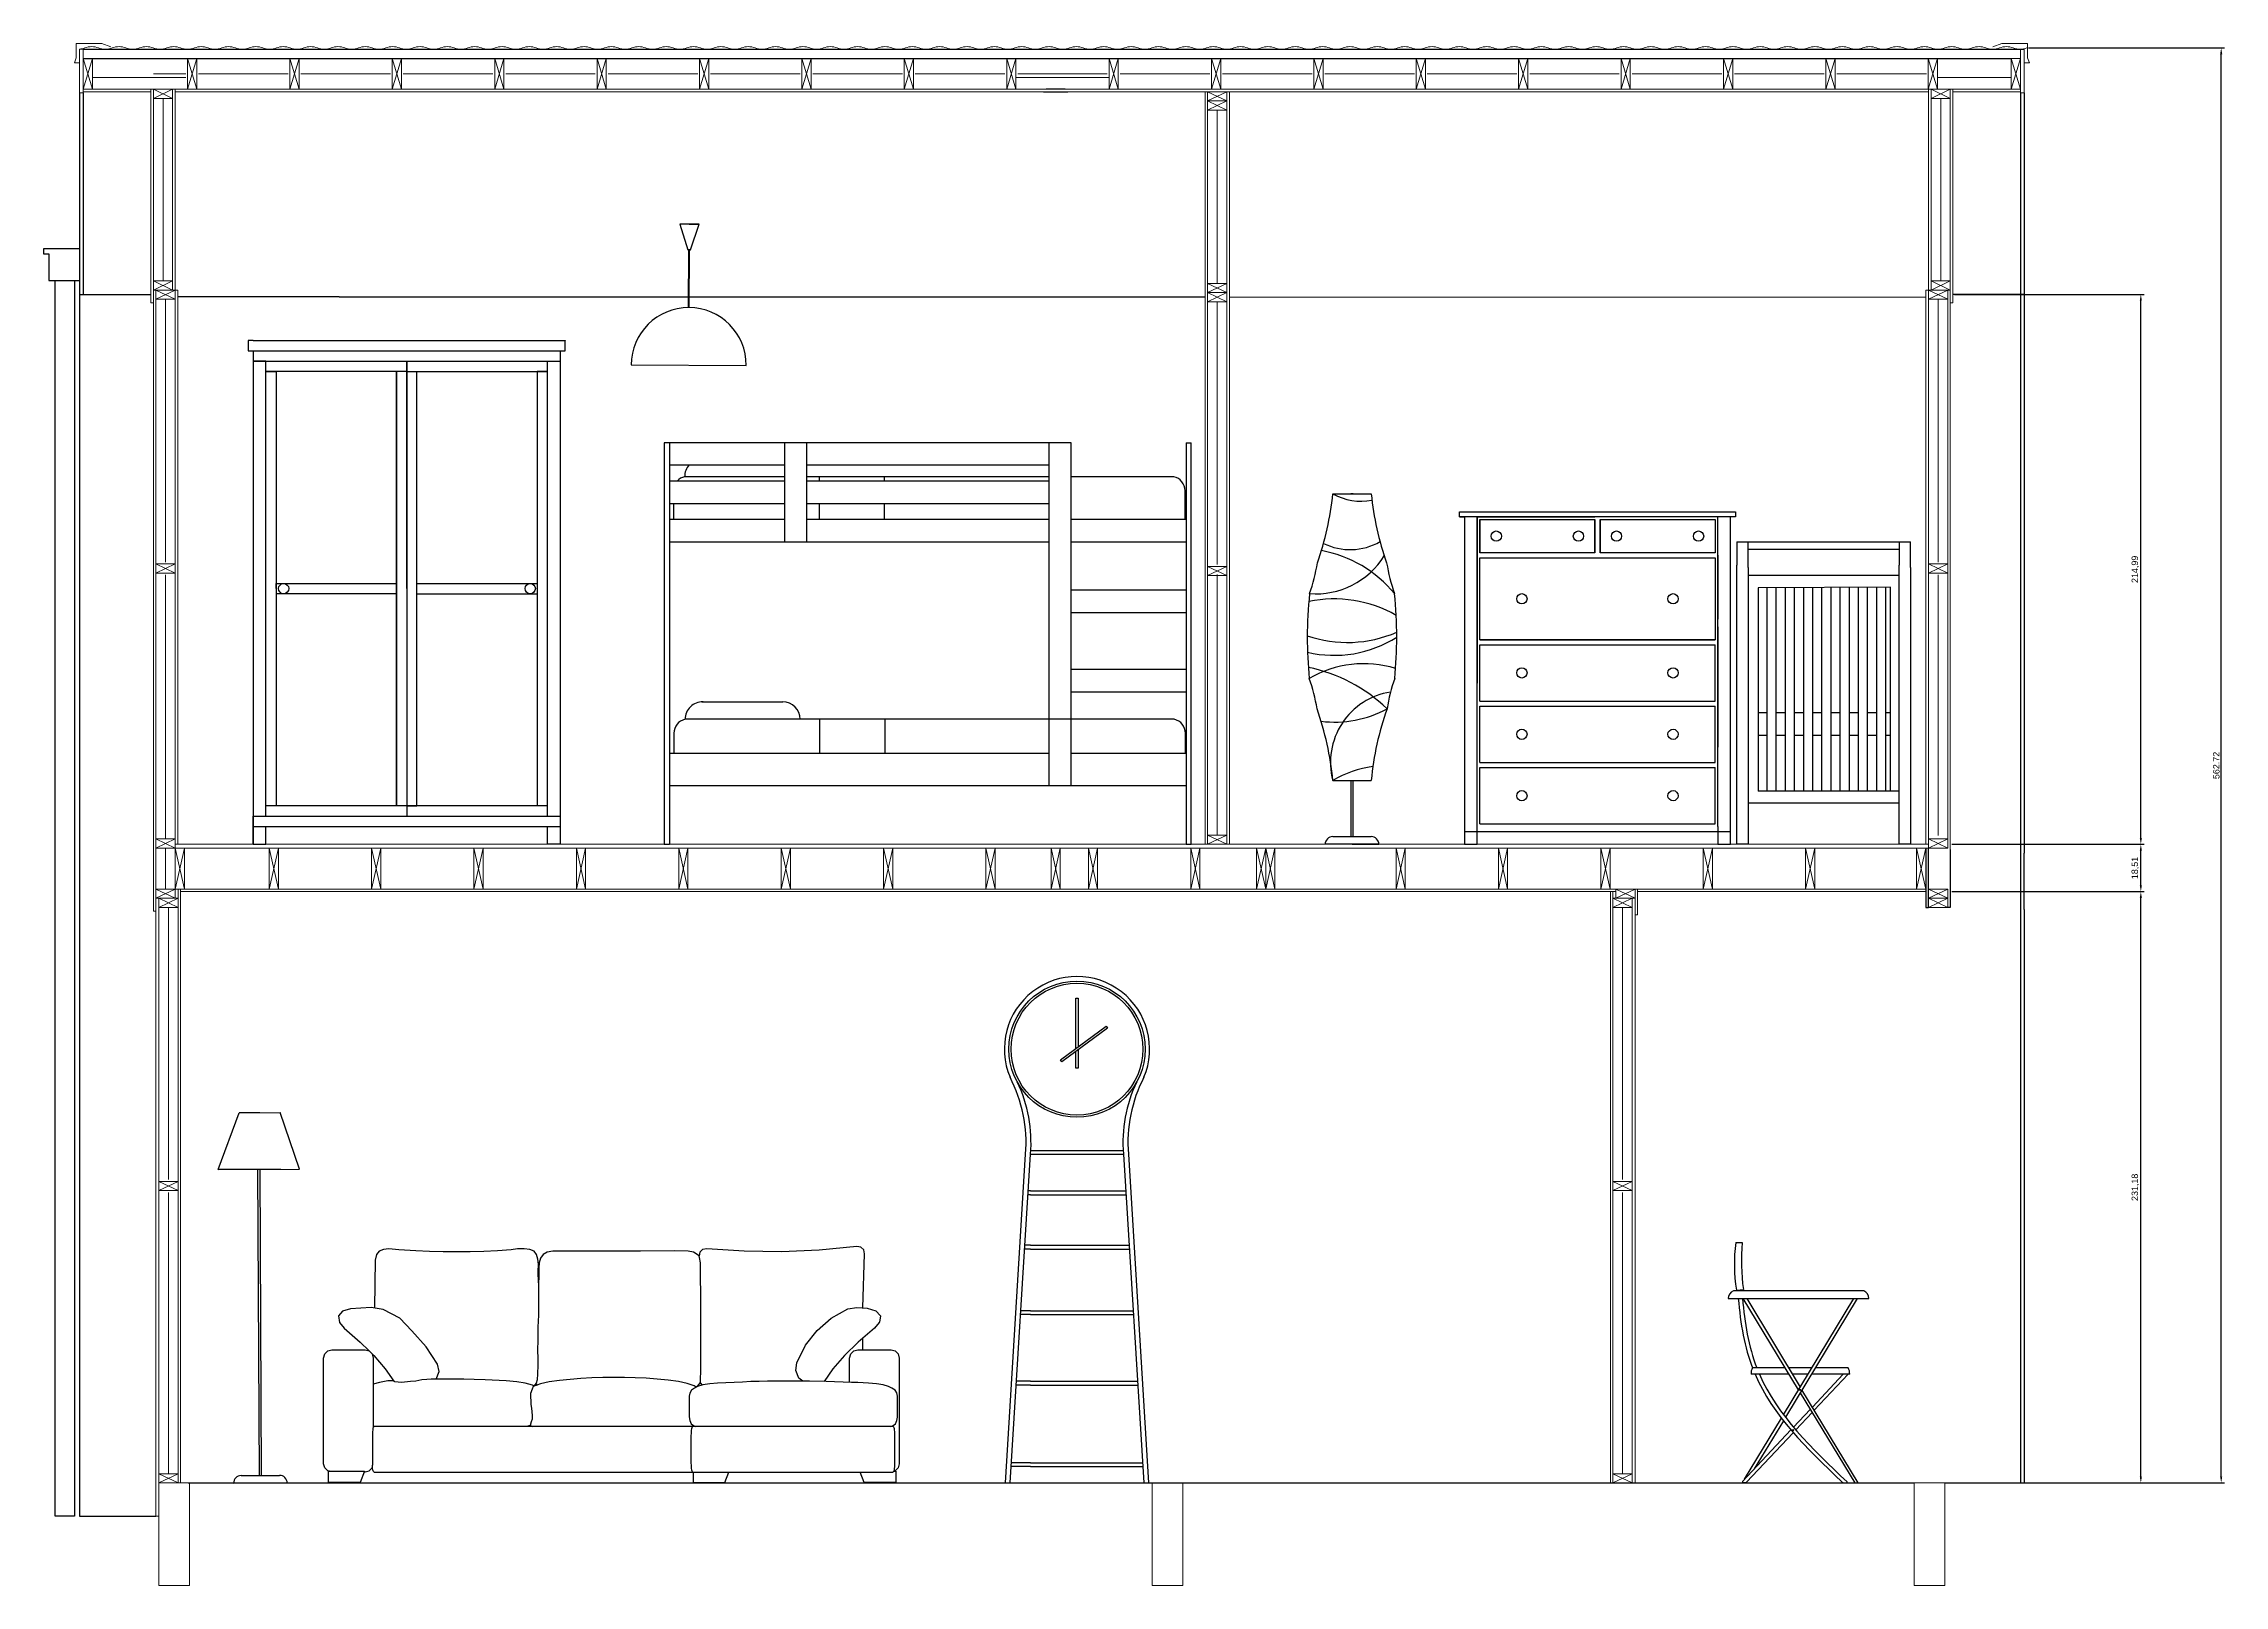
# Model space of a CAD drawing. Header units: inches. Extents: x 1841 to 3762, y 1077 to 2987.
# Drawn here: x 2910 to 3762, y 1079 to 1682 of the extents above; entities that cross this region are included whole.
import ezdxf

# ---------------------------------------------------------------- set-up
doc = ezdxf.new("R2010")
doc.units = ezdxf.units.IN
doc.header["$MEASUREMENT"] = 0
for name, color, linetype, lineweight in [('A-ANNO-SYMB', 3, 'Continuous', 18), ('A-DETL-MBND', 3, 'Continuous', 18), ('A-ELEV-IDEN', 3, 'Continuous', 18), ('A-ELEV-MBE2', 4, 'Continuous', 25), ('A-FURN', 8, 'Continuous', 18), ('A-WALL-PATT', 8, 'Continuous', 18), ('A-WALL-STUD', 3, 'Continuous', 18)]:
    doc.layers.add(name, color=color, linetype=linetype, lineweight=lineweight)
doc.layers.add('ANG010029 Angely Ludres Meridienne Object by Polantis 2012-T1', color=7, linetype='Continuous', true_color=0xf0dfcc)
doc.layers.add('ANG010029 Angely Ludres Meridienne Object by Polantis 2012-T2', color=7, linetype='Continuous', true_color=0x3b2222)
doc.layers.add('simona arzu 1', color=1, linetype='Continuous')
doc.styles.get("Standard").update_dxf_attribs({"font": 'Arial.ttf'})
doc.dimstyles.new('ISO-25', dxfattribs={"dimtxt": 2.5, "dimasz": 2.5, "dimexe": 1.25, "dimexo": 0.625, "dimtad": 1, "dimtxsty": 'Standard', "dimcen": 2.5, "dimadec": 0, "dimazin": 0, "dimtfac": 1, "dimtmove": 0, "dimatfit": 3, "dimfxl": 1, "dimarcsym": 0})

msp = doc.modelspace()

# ---------------------------------------------------------------- blocks, each defined once
blk = doc.blocks.new('*D68')
at = {"color": 0, "lineweight": -2, "transparency": 16777216}
for p, q in [((3685.83, 1680.08), (3762.38, 1680.08)), ((3761.13, 1121.54), (3761.13, 1677.58)), ((3683.26, 1119.04), (3762.38, 1119.04))]:
    blk.add_line(p, q, dxfattribs=at)
at = {"color": 0, "transparency": 16777216}
for points in [[(3760.71, 1677.58), (3761.54, 1677.58), (3761.13, 1680.08)], [(3760.71, 1121.54), (3761.54, 1121.54), (3761.13, 1119.04)]]:
    blk.add_solid(points, dxfattribs=at)
at = {"color": 0, "transparency": 16777216, "insert": (3759.23, 1399.56), "char_height": 2.5, "attachment_point": 5, "rotation": 90}
blk.add_mtext('562.72', dxfattribs=at)
blk = doc.blocks.new('*D69')
at = {"color": 0, "lineweight": -2, "transparency": 16777216}
for p, q in [((3684.77, 1350.22), (3730.96, 1350.22)), ((3729.71, 1121.54), (3729.71, 1347.72)), ((3684.77, 1119.04), (3730.96, 1119.04))]:
    blk.add_line(p, q, dxfattribs=at)
at = {"color": 0, "transparency": 16777216}
for points in [[(3729.29, 1347.72), (3730.12, 1347.72), (3729.71, 1350.22)], [(3729.29, 1121.54), (3730.12, 1121.54), (3729.71, 1119.04)]]:
    blk.add_solid(points, dxfattribs=at)
at = {"color": 0, "transparency": 16777216, "insert": (3727.57, 1234.63), "char_height": 2.5, "attachment_point": 5, "rotation": 90}
blk.add_mtext('231,18', dxfattribs=at)
blk = doc.blocks.new('*D67')
at = {"color": 0, "lineweight": -2, "transparency": 16777216}
for p, q in [((3655.84, 1368.73), (3730.96, 1368.73)), ((3729.71, 1352.72), (3729.71, 1366.23)), ((3655.84, 1350.22), (3730.96, 1350.22))]:
    blk.add_line(p, q, dxfattribs=at)
at = {"color": 0, "transparency": 16777216}
for points in [[(3729.29, 1366.23), (3730.12, 1366.23), (3729.71, 1368.73)], [(3729.29, 1352.72), (3730.12, 1352.72), (3729.71, 1350.22)]]:
    blk.add_solid(points, dxfattribs=at)
at = {"color": 0, "transparency": 16777216, "insert": (3727.57, 1359.47), "char_height": 2.5, "attachment_point": 5, "rotation": 90}
blk.add_mtext('18,51', dxfattribs=at)
blk = doc.blocks.new('*D70')
at = {"color": 0, "lineweight": -2, "transparency": 16777216}
for p, q in [((3656.84, 1583.72), (3730.96, 1583.72)), ((3729.71, 1371.23), (3729.71, 1581.22)), ((3655.84, 1368.73), (3730.96, 1368.73))]:
    blk.add_line(p, q, dxfattribs=at)
at = {"color": 0, "transparency": 16777216}
for points in [[(3729.29, 1581.22), (3730.12, 1581.22), (3729.71, 1583.72)], [(3729.29, 1371.23), (3730.12, 1371.23), (3729.71, 1368.73)]]:
    blk.add_solid(points, dxfattribs=at)
at = {"color": 0, "transparency": 16777216, "insert": (3727.57, 1476.23), "char_height": 2.5, "attachment_point": 5, "rotation": 90}
blk.add_mtext('214,99', dxfattribs=at)

# ---------------------------------------------------------------- dimensions: what is measured, and where the dimension line sits
at = {"color": 3}
dim = msp.add_linear_dim(base=(3761.125, 1680.08), p1=(3682.639, 1119.039), p2=(3685.203, 1680.08), angle=90, text='562.72', dimstyle='ISO-25', dxfattribs=at)
dim.commit()
dim.dimension.update_dxf_attribs({"geometry": '*D68', "text_midpoint": (3759.233, 1399.559)})
for base, p1, p2, picture, middle in [((3729.706, 1583.72), (3655.218, 1368.731), (3656.218, 1583.72), '*D70', (3727.575, 1476.226)), ((3729.706, 1368.731), (3655.218, 1350.217), (3655.218, 1368.731), '*D67', (3727.575, 1359.474)), ((3729.706, 1350.217), (3684.141, 1119.039), (3684.141, 1350.217), '*D69', (3727.575, 1234.628))]:
    dim = msp.add_linear_dim(base=base, p1=p1, p2=p2, angle=90, dimstyle='ISO-25', dxfattribs=at)
    dim.commit()
    dim.dimension.update_dxf_attribs({"geometry": picture, "text_midpoint": middle})

# ---------------------------------------------------------------- linework, layer by layer
at = {"color": 0}
for p, q in [((3300.744, 1662.961), (3310.251, 1662.961)), ((3309.251, 1663.962), (3301.745, 1663.962)), ((3025.41, 1582.72), (2962.283, 1582.72)), ((3682.639, 1583.72), (3682.639, 1119.039)), ((3571.801, 1486.959), (3571.801, 1477.851)), ((3571.801, 1486.959), (3576.264, 1486.959)), ((3576.264, 1476.982), (3576.264, 1486.959)), ((3576.264, 1486.959), (3635.252, 1486.959)), ((3576.264, 1484.082), (3635.252, 1484.082)), ((3635.252, 1486.959), (3635.252, 1477.851)), ((3635.252, 1486.959), (3639.715, 1486.959)), ((3639.715, 1476.982), (3639.715, 1486.959)), ((3645.617, 1367.23), (3645.617, 1344.012)), ((3646.711, 1344.012), (3646.711, 1367.23)), ((3655.218, 1366.75), (3655.218, 1344.012)), ((3684.141, 1343.268), (3684.141, 1365.244)), ((3645.617, 1344.012), (3646.711, 1344.012)), ((3655.218, 1344.012), (3654.217, 1344.012)), ((2966.387, 1119.039), (3641.107, 1119.039)), ((3653.116, 1119.039), (3684.141, 1119.039))]:
    msp.add_line(p, q, dxfattribs=at)
for p, q in [((3166.114, 1611.141), (3158.56, 1611.169)), ((3158.56, 1611.169), (3161.67, 1601.162)), ((3162.224, 1611.156), (3166.114, 1611.141)), ((3162.705, 1601.158), (3166.114, 1611.141)), ((3162.187, 1601.16), (3161.67, 1601.162)), ((3161.954, 1578.558), (3162.037, 1601.161)), ((3162.187, 1601.16), (3162.705, 1601.158)), ((3162.705, 1601.158), (3162.187, 1601.16)), ((3162.254, 1578.557), (3162.337, 1601.16)), ((2991.774, 1565.731), (2989.774, 1565.731)), ((2989.774, 1565.731), (2989.777, 1565.617)), ((2989.777, 1565.617), (2989.777, 1561.617)), ((2989.777, 1561.617), (3111.774, 1561.617)), ((2991.774, 1565.731), (3111.774, 1565.731)), ((2991.774, 1561.617), (2991.774, 1368.731)), ((3111.774, 1565.731), (3113.774, 1565.731)), ((3111.774, 1561.617), (3111.774, 1368.731)), ((3111.774, 1561.617), (3113.774, 1561.617)), ((3113.774, 1565.731), (3113.774, 1565.617)), ((3113.774, 1561.617), (3113.774, 1565.617)), ((2996.774, 1557.617), (2991.774, 1557.617)), ((2991.774, 1557.617), (3111.774, 1557.617)), ((2996.774, 1379.731), (2996.774, 1557.617)), ((2996.774, 1557.617), (3106.774, 1557.617)), ((3051.774, 1553.617), (2996.774, 1553.617)), ((2996.774, 1553.617), (3000.774, 1553.617)), ((3000.774, 1553.617), (3000.774, 1383.731)), ((3051.774, 1553.617), (3047.774, 1553.617)), ((3047.774, 1553.617), (3047.774, 1383.731)), ((3047.774, 1383.731), (3047.774, 1553.617)), ((3051.774, 1468.674), (3051.774, 1557.617)), ((3051.774, 1557.617), (3051.774, 1379.731)), ((3051.774, 1557.617), (3051.774, 1553.617)), ((3051.774, 1553.617), (3106.774, 1553.617)), ((3055.774, 1383.731), (3055.774, 1553.617)), ((3106.774, 1553.617), (3102.774, 1553.617)), ((3102.774, 1553.617), (3102.774, 1383.731)), ((3106.774, 1379.731), (3106.774, 1557.617)), ((3139.521, 1556.141), (3184.521, 1555.975)), ((3152.486, 1525.731), (3152.486, 1368.731)), ((3154.486, 1525.731), (3152.486, 1525.731)), ((3154.486, 1525.731), (3154.486, 1368.731)), ((3311.486, 1525.731), (3154.486, 1525.731)), ((3199.486, 1525.731), (3199.486, 1487.023)), ((3208.194, 1487.023), (3208.194, 1525.731)), ((3302.778, 1525.731), (3302.778, 1391.77)), ((3311.486, 1391.77), (3311.486, 1525.731)), ((3356.486, 1525.731), (3356.486, 1368.731)), ((3356.486, 1525.731), (3358.486, 1525.731)), ((3358.486, 1368.731), (3358.486, 1525.731)), ((3154.486, 1517.023), (3199.486, 1517.023)), ((3199.486, 1510.731), (3154.486, 1510.731)), ((3199.486, 1512.441), (3160.444, 1512.441)), ((3208.194, 1517.023), (3302.778, 1517.023)), ((3302.778, 1512.441), (3208.194, 1512.441)), ((3302.778, 1510.731), (3208.194, 1510.731)), ((3213.02, 1512.441), (3213.02, 1510.731)), ((3238.604, 1510.731), (3238.604, 1512.441)), ((3351.674, 1512.441), (3311.486, 1512.441)), ((3154.486, 1502.023), (3199.486, 1502.023)), ((3156.077, 1502.023), (3156.077, 1495.731)), ((3208.194, 1502.023), (3302.778, 1502.023)), ((3213.02, 1502.023), (3213.02, 1495.731)), ((3238.604, 1495.731), (3238.604, 1502.023)), ((3356.077, 1495.731), (3356.077, 1506.97)), ((3413.84, 1505.731), (3428.84, 1505.731)), ((3413.84, 1505.731), (3426.34, 1505.731)), ((3413.84, 1505.731), (3421.34, 1505.731)), ((3421.84, 1505.731), (3420.84, 1505.731)), ((3420.84, 1505.731), (3421.34, 1505.731)), ((3199.486, 1495.731), (3154.486, 1495.731)), ((3302.778, 1495.731), (3208.194, 1495.731)), ((3356.486, 1495.731), (3311.486, 1495.731)), ((3463.292, 1498.731), (3571.292, 1498.731)), ((3463.292, 1496.731), (3463.292, 1498.731)), ((3571.292, 1496.731), (3463.292, 1496.731)), ((3463.292, 1496.731), (3465.292, 1496.731)), ((3465.292, 1496.731), (3465.292, 1368.731)), ((3470.292, 1375.731), (3470.292, 1496.731)), ((3470.292, 1496.731), (3516.292, 1496.731)), ((3470.292, 1496.731), (3470.292, 1478.731)), ((3470.292, 1496.731), (3470.292, 1481.731)), ((3470.292, 1496.731), (3471.292, 1496.731)), ((3470.292, 1496.731), (3470.292, 1495.731)), ((3471.292, 1495.731), (3471.292, 1482.731)), ((3516.292, 1482.731), (3516.292, 1495.731)), ((3516.292, 1495.731), (3516.292, 1482.731)), ((3518.292, 1495.731), (3518.292, 1482.731)), ((3564.292, 1496.731), (3563.292, 1496.731)), ((3563.292, 1495.731), (3563.292, 1482.731)), ((3564.292, 1375.731), (3564.292, 1496.731)), ((3569.292, 1368.731), (3569.292, 1496.731)), ((3571.292, 1498.731), (3571.292, 1496.731)), ((3154.486, 1487.023), (3302.778, 1487.023)), ((3311.486, 1487.023), (3356.486, 1487.023)), ((3470.292, 1478.731), (3470.292, 1453.731)), ((3471.292, 1480.731), (3563.292, 1480.731)), ((3564.292, 1481.731), (3564.292, 1456.731)), ((3000.774, 1468.674), (3000.774, 1470.674)), ((3000.774, 1470.674), (3047.774, 1470.674)), ((3047.774, 1466.674), (3000.774, 1466.674)), ((3047.774, 1470.674), (3047.774, 1466.674)), ((3055.774, 1470.674), (3102.774, 1470.674)), ((3055.774, 1466.674), (3102.774, 1466.674)), ((3356.486, 1468.096), (3311.486, 1468.096)), ((3311.486, 1459.388), (3356.486, 1459.388)), ((3470.292, 1456.731), (3470.292, 1431.731)), ((3564.292, 1453.731), (3564.292, 1428.731)), ((3470.292, 1423.731), (3470.292, 1447.731)), ((3470.292, 1419.731), (3470.292, 1441.731)), ((3471.292, 1448.731), (3563.292, 1448.731)), ((3471.292, 1446.731), (3563.292, 1446.731)), ((3471.292, 1424.731), (3471.292, 1446.731)), ((3563.292, 1424.731), (3563.292, 1446.731)), ((3356.486, 1437.048), (3311.486, 1437.048)), ((3167.106, 1424.374), (3198.796, 1424.374)), ((3311.486, 1428.34), (3356.486, 1428.34)), ((3471.292, 1424.731), (3563.292, 1424.731)), ((3564.292, 1431.731), (3564.292, 1406.731)), ((3564.292, 1399.731), (3564.292, 1423.731)), ((3351.837, 1417.613), (3160.607, 1417.613)), ((3213.183, 1417.613), (3213.183, 1404.174)), ((3238.767, 1404.174), (3238.767, 1417.613)), ((3470.292, 1375.731), (3470.292, 1415.731)), ((3471.292, 1422.731), (3563.292, 1422.731)), ((3471.292, 1400.731), (3471.292, 1422.731)), ((3563.292, 1400.731), (3563.292, 1422.731)), ((3564.292, 1397.731), (3564.292, 1419.731)), ((3156.24, 1412.142), (3156.24, 1404.174)), ((3356.24, 1404.174), (3356.24, 1412.142)), ((3302.778, 1404.174), (3154.486, 1404.174)), ((3356.486, 1404.174), (3311.486, 1404.174)), ((3470.292, 1375.731), (3470.292, 1399.731)), ((3471.292, 1400.731), (3563.292, 1400.731)), ((3471.292, 1398.731), (3563.292, 1398.731)), ((3471.292, 1376.731), (3471.292, 1398.731)), ((3563.292, 1376.731), (3563.292, 1398.731)), ((3154.486, 1391.77), (3356.486, 1391.77)), ((3413.84, 1393.731), (3428.84, 1393.731)), ((3420.84, 1393.731), (3420.84, 1371.731)), ((3421.84, 1371.731), (3421.84, 1393.731)), ((3470.292, 1375.731), (3470.292, 1397.731)), ((3051.774, 1383.731), (2996.774, 1383.731)), ((3106.774, 1383.731), (3051.774, 1383.731)), ((3051.774, 1383.731), (3055.774, 1383.731)), ((3106.774, 1379.731), (3106.774, 1383.731)), ((2991.774, 1375.731), (2991.774, 1379.731)), ((2991.774, 1379.731), (3111.774, 1379.731)), ((2991.774, 1368.731), (2991.774, 1375.731)), ((2991.774, 1375.731), (3111.774, 1375.731)), ((2996.774, 1368.731), (2996.774, 1375.731)), ((3102.774, 1379.731), (3106.774, 1379.731)), ((3106.774, 1368.731), (3106.774, 1375.731)), ((3111.774, 1375.731), (3111.774, 1368.731)), ((3465.292, 1373.747), (3569.292, 1373.747)), ((3470.292, 1368.731), (3470.292, 1375.731)), ((3471.292, 1376.731), (3563.292, 1376.731)), ((3564.292, 1375.731), (3564.292, 1368.731)), ((2991.774, 1368.731), (2996.774, 1368.731)), ((3111.774, 1368.731), (3106.774, 1368.731)), ((3152.486, 1368.731), (3154.486, 1368.731)), ((3356.486, 1368.731), (3358.486, 1368.731)), ((3431.84, 1368.731), (3410.84, 1368.731)), ((3413.84, 1371.731), (3428.84, 1371.731)), ((3421.34, 1368.731), (3431.84, 1368.731)), ((3465.292, 1368.731), (3470.292, 1368.731)), ((3564.292, 1368.731), (3569.292, 1368.731)), ((3333.94, 1271.176), (3332.525, 1269.668)), ((2978.072, 1241.601), (2986.313, 1263.746)), ((2986.313, 1263.746), (3002.302, 1263.827)), ((2994.363, 1263.787), (2986.313, 1263.746)), ((3009.812, 1241.761), (3002.302, 1263.827)), ((3295.101, 1269.648), (3295.14, 1269.648)), ((3285.823, 1119.039), (3293.741, 1247.565)), ((3287.745, 1119.039), (3295.663, 1247.565)), ((3295.663, 1247.565), (3331.983, 1247.565)), ((3295.766, 1249.065), (3331.879, 1249.065)), ((3331.983, 1247.565), (3339.901, 1119.039)), ((3333.905, 1247.565), (3341.823, 1119.039)), ((2978.072, 1241.601), (3009.812, 1241.761)), ((2986.424, 1241.643), (2978.072, 1241.601)), ((3002.414, 1241.724), (2986.424, 1241.643)), ((2993.475, 1241.679), (2994.077, 1121.983)), ((2995.077, 1121.988), (2994.475, 1241.684)), ((3295.663, 1231.742), (3294.688, 1231.742)), ((3295.663, 1233.242), (3294.78, 1233.242)), ((3295.663, 1233.242), (3332.865, 1233.242)), ((3295.663, 1231.742), (3332.958, 1231.742)), ((3295.663, 1211.982), (3293.47, 1211.982)), ((3295.663, 1211.982), (3334.175, 1211.982)), ((3571.328, 1213.039), (3573.921, 1213.039)), ((3295.663, 1210.482), (3293.378, 1210.482)), ((3295.663, 1210.482), (3334.267, 1210.482)), ((3571.652, 1194.418), (3574.354, 1194.727)), ((3295.663, 1186.403), (3291.895, 1186.403)), ((3295.663, 1186.403), (3335.751, 1186.403)), ((3575.663, 1191.129), (3596.561, 1156.558)), ((3295.663, 1184.903), (3291.802, 1184.903)), ((3295.663, 1184.903), (3335.843, 1184.903)), ((3592.173, 1161.539), (3577.323, 1161.539)), ((3592.173, 1161.539), (3577.323, 1161.539)), ((3590.662, 1164.039), (3577.907, 1164.039)), ((3601.083, 1164.039), (3592.039, 1164.039)), ((3599.572, 1161.539), (3593.55, 1161.539)), ((3599.572, 1161.539), (3593.55, 1161.539)), ((3615.328, 1161.539), (3600.949, 1161.539)), ((3615.896, 1161.539), (3600.949, 1161.539)), ((3601.31, 1148.702), (3613.39, 1161.539)), ((3602.068, 1147.448), (3615.328, 1161.539)), ((3615.328, 1164.039), (3602.46, 1164.039)), ((3295.663, 1157.332), (3290.104, 1157.332)), ((3295.663, 1158.832), (3290.196, 1158.832)), ((3295.663, 1158.832), (3337.449, 1158.832)), ((3295.663, 1157.332), (3337.542, 1157.332)), ((3593.934, 1140.865), (3600.471, 1147.811)), ((3594.856, 1139.785), (3601.229, 1146.557)), ((3573.954, 1119.634), (3592.892, 1139.758)), ((3575.614, 1119.339), (3593.812, 1138.675)), ((3295.663, 1125.441), (3288.139, 1125.441)), ((3295.663, 1126.941), (3288.232, 1126.941)), ((3295.663, 1126.941), (3339.414, 1126.941)), ((3295.663, 1125.441), (3339.506, 1125.441)), ((2984.093, 1118.933), (3005.092, 1119.039)), ((2987.077, 1121.948), (3002.077, 1122.023)), ((3285.823, 1119.039), (3287.745, 1119.039)), ((3339.901, 1119.039), (3341.823, 1119.039)), ((3341.823, 1119.039), (3341.823, 1119.039)), ((3574.338, 1119.039), (3574.971, 1119.039)), ((3613.785, 1119.039), (3614.753, 1119.039)), ((3615.328, 1119.039), (3615.328, 1119.039))]:
    msp.add_line(p, q)
for points in [[(3471.292, 1495.731), (3516.292, 1495.731), (3516.292, 1482.731), (3471.292, 1482.731)], [(3518.292, 1495.731), (3563.292, 1495.731), (3563.292, 1482.731), (3518.292, 1482.731)], [(3471.292, 1480.731), (3563.292, 1480.731), (3563.292, 1448.731), (3471.292, 1448.731)], [(3325.184, 1297.585), (3325.707, 1296.878), (3307.93, 1283.734), (3307.407, 1284.441)]]:
    msp.add_lwpolyline(points, close=True)
for points in [[(3313.383, 1288.86), (3313.383, 1308.581), (3314.263, 1308.581), (3314.263, 1289.51)], [(3314.263, 1288.416), (3314.263, 1281.26), (3313.383, 1281.26), (3313.383, 1287.766)], [(3595.872, 1155.419), (3574.286, 1191.129), (3575.258, 1191.129)], [(3590.026, 1145.747), (3617.459, 1191.129)], [(3617.864, 1191.129), (3618.836, 1191.129), (3590.795, 1144.741)], [(3596.561, 1154.28), (3617.864, 1119.039), (3619.241, 1119.039), (3597.249, 1155.419)], [(3574.756, 1120.486), (3589.205, 1144.389)], [(3589.98, 1143.392), (3578.606, 1124.577)], [(3575.307, 1119.12), (3575.258, 1119.039), (3573.881, 1119.039), (3574.003, 1119.241)]]:
    msp.add_lwpolyline(points)
msp.add_lwpolyline([(3570.435, 1194.129, 0.3027756), (3568.435, 1191.129), (3623.435, 1191.129, 0.3027756), (3621.435, 1194.129)], format="xyb", close=True)
for centre, radius in [((3477.749, 1489.231), 2), ((3509.835, 1489.231), 2), ((3524.749, 1489.231), 2), ((3556.835, 1489.231), 2), ((3003.681, 1468.674), 2), ((3100.092, 1468.674), 2), ((3487.749, 1464.731), 2), ((3546.835, 1464.731), 2), ((3487.749, 1435.731), 2), ((3546.835, 1435.731), 2), ((3487.749, 1411.731), 2), ((3546.835, 1411.731), 2), ((3487.749, 1387.731), 2), ((3546.835, 1387.731), 2), ((3313.823, 1288.638), 26.639), ((3313.823, 1288.638), 25.771), ((3596.561, 1155.429), 0.201), ((3593.812, 1139.73), 0.194)]:
    msp.add_circle(centre, radius)
for centre, radius, start, end in [((3162.021, 1556.058), 22.5, 359.788219, 179.788219), ((3161.687, 1506.97), 5.61, 102.794239, 137.898649), ((3167.211, 1512.441), 6.767, 137.373236, 180), ((3350.477, 1506.97), 5.6, 0, 77.658272), ((3298.83, 1517.298), 115.59, 340.509371, 354.256853), ((3425.048, 1526.25), 23.38, 241.355181, 280.029034), ((3543.85, 1517.298), 115.59, 185.743147, 199.490629), ((3400.646, 1436.088), 48.272, 39.405478, 79.567233), ((3420.595, 1507.309), 23.38, 243.612615, 299.998116), ((3407.19, 1498.051), 31.416, 265.518674, 328.321514), ((3338.307, 1490.066), 70.408, 340.645058, 350.736017), ((3504.373, 1490.066), 70.408, 189.263983, 199.354942), ((3565.64, 1449.731), 161.8, 173.968917, 180), ((3277.04, 1449.731), 161.8, 0, 6.031083), ((3414.521, 1416.392), 48.272, 60.05336, 102.059259), ((3565.64, 1449.731), 161.8, 180, 185.729051), ((3419.572, 1495.92), 48.272, 250.980332, 293.510416), ((3414.345, 1488.257), 45.653, 256.836658, 302.448513), ((3277.04, 1449.731), 161.8, 354.263705, 0), ((3391.642, 1376.493), 62.681, 46.196277, 78.373384), ((3425.99, 1396.816), 42.509, 73.060275, 120.13527), ((3338.167, 1410.397), 70.408, 9.263983, 19.224266), ((3504.519, 1410.397), 70.408, 160.793276, 170.736017), ((3167.374, 1417.613), 6.767, 87.729098, 180), ((3198.796, 1417.597), 6.777, 0.131322, 90), ((3440.729, 1400.793), 27.8, 98.929608, 194.714184), ((3161.85, 1412.142), 5.61, 102.794239, 180), ((3350.64, 1412.142), 5.6, 0, 77.658272), ((3295.971, 1382.382), 118.414, 5.499931, 19.408565), ((3414.6, 1459.01), 42.509, 262.785375, 298.722844), ((3545.783, 1382.567), 117.474, 160.525366, 174.546428), ((3435.182, 1356.967), 42.509, 97.712909, 120.13527), ((3413.84, 1368.731), 3, 90, 180), ((3428.84, 1368.731), 3, 0, 90), ((3313.823, 1288.638), 28.401, 337.2197, 202.7803), ((3238.955, 1252.105), 54.973, 355.263094, 27.679117), ((3240.877, 1252.105), 54.973, 355.263094, 25.52639), ((3386.769, 1252.105), 54.973, 154.47361, 184.736906), ((3388.69, 1252.105), 54.973, 152.320883, 184.736906), ((3634.364, 1204.822), 63.569, 172.573489, 189.419461), ((3648.84, 1205.652), 75.282, 174.368954, 188.336221), ((3582.004, 1161.763), 4.687, 150.949803, 182.664036), ((3610.383, 1161.601), 5.514, 359.404079, 26.241787), ((2987.093, 1118.948), 3, 90.288527, 180.288527), ((3002.092, 1119.023), 3, 0.288527, 90.288527), ((3574.381, 1119.488), 0.451, 161.008722, 264.505031), ((3574.916, 1119.996), 0.959, 273.240088, 316.738336), ((3613.981, 1120.672), 1.645, 226.127915, 263.140494), ((3614.698, 1119.291), 0.258, 282.378055, 33.401454)]:
    msp.add_arc(centre, radius, start, end)
for points in [[(3572.098, 1194.469), (3572.106, 1194.356), (3572.114, 1194.242), (3572.122, 1194.129)], [(3573.709, 1194.653), (3573.721, 1194.478), (3573.733, 1194.303), (3573.746, 1194.129)], [(3572.356, 1191.129), (3573.199, 1181.293), (3574.787, 1171.874), (3577.907, 1164.039)], [(3573.981, 1191.129), (3574.8, 1181.635), (3576.347, 1172.463), (3579.585, 1164.039)], [(3578.914, 1161.539), (3585.705, 1145.638), (3598.968, 1132.546), (3612.841, 1119.486)], [(3580.606, 1161.539), (3587.55, 1145.518), (3601.198, 1132.461), (3614.913, 1119.433)]]:
    msp.add_open_spline(points, degree=3)
at = {"layer": 'A-ANNO-SYMB', "color": 0}
for points in [[(2936.08, 1680.519), (2936.08, 1680.519), (2932.611, 1681.756), (2922.604, 1681.756), (2922.604, 1676.252), (2921.852, 1674.25), (2923.605, 1674.25)], [(3671.913, 1680.519), (3671.913, 1680.519), (3675.382, 1681.756), (3685.389, 1681.756), (3685.389, 1676.252), (3686.141, 1674.25), (3684.389, 1674.25)]]:
    msp.add_lwpolyline(points, dxfattribs=at)
for centre, start, end in [((2923.319, 1686.895), 274.183033, 291.418653), ((2928.665, 1673.265), 68.581347, 111.418653), ((2934.012, 1686.895), 248.581347, 291.418653), ((2939.358, 1673.265), 68.581347, 111.418653), ((2944.705, 1686.895), 248.581347, 291.418653), ((2950.051, 1673.265), 68.581347, 111.418653), ((2955.398, 1686.895), 248.581347, 291.418653), ((2960.745, 1673.265), 68.581347, 111.418653), ((2966.091, 1686.895), 248.581347, 291.418653), ((2971.438, 1673.265), 68.581347, 111.418653), ((2976.784, 1686.895), 248.581347, 291.418653), ((2982.131, 1673.265), 68.581347, 111.418653), ((2987.477, 1686.895), 248.581347, 291.418653), ((2992.824, 1673.265), 68.581347, 111.418653), ((2998.17, 1686.895), 248.581347, 291.418653), ((3003.517, 1673.265), 68.581347, 111.418653), ((3008.864, 1686.895), 248.581347, 291.418653), ((3014.21, 1673.265), 68.581347, 111.418653), ((3019.557, 1686.895), 248.581347, 291.418653), ((3024.903, 1673.265), 68.581347, 111.418653), ((3030.25, 1686.895), 248.581347, 291.418653), ((3035.596, 1673.265), 68.581347, 111.418653), ((3040.943, 1686.895), 248.581347, 291.418653), ((3046.289, 1673.265), 68.581347, 111.418653), ((3051.636, 1686.895), 248.581347, 291.418653), ((3056.983, 1673.265), 68.581347, 111.418653), ((3062.329, 1686.895), 248.581347, 291.418653), ((3067.676, 1673.265), 68.581347, 111.418653), ((3073.022, 1686.895), 248.581347, 291.418653), ((3078.369, 1673.265), 68.581347, 111.418653), ((3083.715, 1686.895), 248.581347, 291.418653), ((3089.062, 1673.265), 68.581347, 111.418653), ((3094.408, 1686.895), 248.581347, 291.418653), ((3099.755, 1673.265), 68.581347, 111.418653), ((3105.102, 1686.895), 248.581347, 291.418653), ((3110.448, 1673.265), 68.581347, 111.418653), ((3115.795, 1686.895), 248.581347, 291.418653), ((3121.141, 1673.265), 68.581347, 111.418653), ((3126.488, 1686.895), 248.581347, 291.418653), ((3131.834, 1673.265), 68.581347, 111.418653), ((3137.181, 1686.895), 248.581347, 291.418653), ((3142.528, 1673.265), 68.581347, 111.418653), ((3147.874, 1686.895), 248.581347, 291.418653), ((3153.221, 1673.265), 68.581347, 111.418653), ((3158.567, 1686.895), 248.581347, 291.418653), ((3163.914, 1673.265), 68.581347, 111.418653), ((3169.26, 1686.895), 248.581347, 291.418653), ((3174.607, 1673.265), 68.581347, 111.418653), ((3179.953, 1686.895), 248.581347, 291.418653), ((3185.3, 1673.265), 68.581347, 111.418653), ((3190.647, 1686.895), 248.581347, 291.418653), ((3195.993, 1673.265), 68.581347, 111.418653), ((3201.34, 1686.895), 248.581347, 291.418653), ((3206.686, 1673.265), 68.581347, 111.418653), ((3212.033, 1686.895), 248.581347, 291.418653), ((3217.379, 1673.265), 68.581347, 111.418653), ((3222.726, 1686.895), 248.581347, 291.418653), ((3228.072, 1673.265), 68.581347, 111.418653), ((3233.419, 1686.895), 248.581347, 291.418653), ((3238.766, 1673.265), 68.581347, 111.418653), ((3244.112, 1686.895), 248.581347, 291.418653), ((3249.459, 1673.265), 68.581347, 111.418653), ((3254.805, 1686.895), 248.581347, 291.418653), ((3260.152, 1673.265), 68.581347, 111.418653), ((3265.498, 1686.895), 248.581347, 291.418653), ((3270.845, 1673.265), 68.581347, 111.418653), ((3276.191, 1686.895), 248.581347, 291.418653), ((3281.538, 1673.265), 68.581347, 111.418653), ((3286.885, 1686.895), 248.581347, 291.418653), ((3292.231, 1673.265), 68.581347, 111.418653), ((3297.578, 1686.895), 248.581347, 291.418653), ((3302.924, 1673.265), 68.581347, 111.418653), ((3308.271, 1686.895), 248.581347, 291.418653), ((3313.617, 1673.265), 68.581347, 111.418653), ((3318.964, 1686.895), 248.581347, 291.418653), ((3324.31, 1673.265), 68.581347, 111.418653), ((3329.657, 1686.895), 248.581347, 291.418653), ((3335.004, 1673.265), 68.581347, 111.418653), ((3340.35, 1686.895), 248.581347, 291.418653), ((3345.697, 1673.265), 68.581347, 111.418653), ((3351.043, 1686.895), 248.581347, 291.418653), ((3356.39, 1673.265), 68.581347, 111.418653), ((3361.736, 1686.895), 248.581347, 291.418653), ((3367.083, 1673.265), 68.581347, 111.418653), ((3372.43, 1686.895), 248.581347, 291.418653), ((3377.776, 1673.265), 68.581347, 111.418653), ((3383.123, 1686.895), 248.581347, 291.418653), ((3388.469, 1673.265), 68.581347, 111.418653), ((3393.816, 1686.895), 248.581347, 291.418653), ((3399.162, 1673.265), 68.581347, 111.418653), ((3404.509, 1686.895), 248.581347, 291.418653), ((3409.855, 1673.265), 68.581347, 111.418653), ((3415.202, 1686.895), 248.581347, 291.418653), ((3420.549, 1673.265), 68.581347, 111.418653), ((3425.895, 1686.895), 248.581347, 291.418653), ((3431.242, 1673.265), 68.581347, 111.418653), ((3436.588, 1686.895), 248.581347, 291.418653), ((3441.935, 1673.265), 68.581347, 111.418653), ((3447.281, 1686.895), 248.581347, 291.418653), ((3452.628, 1673.265), 68.581347, 111.418653), ((3457.974, 1686.895), 248.581347, 291.418653), ((3463.321, 1673.265), 68.581347, 111.418653), ((3468.668, 1686.895), 248.581347, 291.418653), ((3474.014, 1673.265), 68.581347, 111.418653), ((3479.361, 1686.895), 248.581347, 291.418653), ((3484.707, 1673.265), 68.581347, 111.418653), ((3490.054, 1686.895), 248.581347, 291.418653), ((3495.4, 1673.265), 68.581347, 111.418653), ((3500.747, 1686.895), 248.581347, 291.418653), ((3506.093, 1673.265), 68.581347, 111.418653), ((3511.44, 1686.895), 248.581347, 291.418653), ((3516.787, 1673.265), 68.581347, 111.418653), ((3522.133, 1686.895), 248.581347, 291.418653), ((3527.48, 1673.265), 68.581347, 111.418653), ((3532.826, 1686.895), 248.581347, 291.418653), ((3538.173, 1673.265), 68.581347, 111.418653), ((3543.519, 1686.895), 248.581347, 291.418653), ((3548.866, 1673.265), 68.581347, 111.418653), ((3554.212, 1686.895), 248.581347, 291.418653), ((3559.559, 1673.265), 68.581347, 111.418653), ((3564.906, 1686.895), 248.581347, 291.418653), ((3570.252, 1673.265), 68.581347, 111.418653), ((3575.599, 1686.895), 248.581347, 291.418653), ((3580.945, 1673.265), 68.581347, 111.418653), ((3586.292, 1686.895), 248.581347, 291.418653), ((3591.638, 1673.265), 68.581347, 111.418653), ((3596.985, 1686.895), 248.581347, 291.418653), ((3602.332, 1673.265), 68.581347, 111.418653), ((3607.678, 1686.895), 248.581347, 291.418653), ((3613.025, 1673.265), 68.581347, 111.418653), ((3618.371, 1686.895), 248.581347, 291.418653), ((3623.718, 1673.265), 68.581347, 111.418653), ((3629.064, 1686.895), 248.581347, 291.418653), ((3634.411, 1673.265), 68.581347, 111.418653), ((3639.757, 1686.895), 248.581347, 291.418653), ((3645.104, 1673.265), 68.581347, 111.418653), ((3650.451, 1686.895), 248.581347, 291.418653), ((3655.797, 1673.265), 68.581347, 111.418653), ((3661.144, 1686.895), 248.581347, 291.418653), ((3666.49, 1673.265), 68.581347, 111.418653), ((3671.837, 1686.895), 248.581347, 291.418653), ((3677.183, 1673.265), 68.581347, 111.418653), ((3682.53, 1686.895), 248.581347, 291.418653)]:
    msp.add_arc(centre, 7.32, start, end, dxfattribs=at)
at = {"layer": 'A-DETL-MBND', "color": 0}
for p, q in [((2951.775, 1662.961), (2925.354, 1662.961)), ((2965.385, 1668.466), (2928.957, 1668.466)), ((2952.776, 1663.962), (2928.957, 1663.962)), ((2960.281, 1663.962), (3301.745, 1663.962)), ((2961.282, 1662.961), (3300.744, 1662.961)), ((3646.711, 1663.962), (3309.251, 1663.962)), ((3646.711, 1662.961), (3310.251, 1662.961)), ((3363.871, 1368.731), (3363.871, 1662.961)), ((3373.378, 1368.731), (3373.378, 1662.961)), ((3650.213, 1668.466), (3679.037, 1668.466)), ((3656.218, 1663.962), (3679.037, 1663.962)), ((3656.218, 1662.961), (3682.639, 1662.961)), ((3364.871, 1368.731), (3364.871, 1655.756)), ((3372.377, 1368.731), (3372.377, 1655.756)), ((2961.282, 1368.731), (2961.282, 1585.399)), ((2962.283, 1368.731), (2962.283, 1585.399)), ((3645.617, 1368.731), (3645.71, 1585.399)), ((3646.711, 1368.731), (3646.711, 1585.399)), ((3655.218, 1366.75), (3655.218, 1585.399)), ((3344.475, 1351.218), (3345.475, 1351.218)), ((3532.969, 1341.21), (3532.969, 1351.218)), ((2954.878, 1122.641), (2954.877, 1346.214)), ((3530.867, 1122.641), (3530.867, 1344.012)), ((3531.968, 1341.21), (3532.969, 1341.21))]:
    msp.add_line(p, q, dxfattribs=at)
for points in [[(2952.776, 1580.395), (2951.775, 1580.395), (2951.775, 1663.962)], [(2952.776, 1589.001), (2952.776, 1663.962)], [(2960.281, 1585.399), (2961.282, 1585.399), (2961.282, 1663.962)], [(3326.363, 1668.466), (3289.935, 1668.466)], [(3647.712, 1585.399), (3646.711, 1585.399), (3646.711, 1663.962)], [(3647.712, 1589.001), (3647.712, 1663.962)], [(3655.218, 1589.001), (3655.218, 1663.962)], [(3656.218, 1663.962), (3655.218, 1663.962)], [(3655.218, 1580.395), (3656.218, 1580.395), (3656.218, 1663.962)], [(2960.281, 1589.001), (2960.281, 1660.359)], [(2953.776, 1342.611), (2952.776, 1342.611), (2952.776, 1585.399)], [(2953.776, 1585.399), (2952.776, 1585.399)], [(2953.776, 1351.218), (2953.776, 1585.399)], [(2961.282, 1585.399), (2962.283, 1585.399)], [(3646.711, 1585.399), (3645.71, 1585.399)], [(3654.217, 1367.23), (3654.217, 1585.399)], [(2961.282, 1368.731), (3646.711, 1368.731)], [(2961.282, 1367.23), (3646.711, 1367.23)], [(2954.878, 1106.029), (2953.776, 1106.029), (2953.776, 1347.615)], [(2961.282, 1351.218), (3643.108, 1351.218)], [(2962.383, 1119.039), (2962.383, 1351.218)], [(2963.384, 1351.218), (2963.384, 1119.039)], [(2963.384, 1350.217), (3344.475, 1350.217)], [(3344.475, 1350.217), (3524.462, 1350.217)], [(3522.36, 1350.217), (3522.36, 1119.039)], [(3523.361, 1119.039), (3523.361, 1350.217)], [(3530.867, 1119.039), (3531.968, 1119.039), (3531.968, 1347.615)], [(3532.969, 1350.217), (3645.617, 1350.217)]]:
    msp.add_lwpolyline(points, dxfattribs=at)
at = {"layer": 'A-ELEV-IDEN', "color": 0}
for points in [[(2954.878, 1119.039), (2966.887, 1119.039), (2966.887, 1079.008), (2954.877, 1079.008)], [(3343.227, 1119.039), (3355.237, 1119.039), (3355.237, 1079.008), (3343.227, 1079.008)], [(3641.107, 1119.039), (3653.116, 1119.039), (3653.116, 1079.008), (3641.106, 1079.008)]]:
    msp.add_lwpolyline(points, close=True, dxfattribs=at)
at = {"layer": 'A-ELEV-MBE2', "color": 0}
for p, q in [((2923.853, 1583.72), (2951.775, 1583.72)), ((2923.853, 1583.72), (2923.853, 1106.029)), ((3025.41, 1582.72), (3363.871, 1582.72)), ((3373.378, 1582.72), (3645.709, 1582.605)), ((3684.141, 1583.72), (3656.218, 1583.72)), ((3684.141, 1583.72), (3684.141, 1365.244)), ((3684.141, 1343.268), (3684.141, 1119.039)), ((2921.851, 1106.029), (2914.345, 1106.029))]:
    msp.add_line(p, q, dxfattribs=at)
for points in [[(2925.354, 1679.574), (3684.141, 1679.574)], [(2925.354, 1675.971), (3679.037, 1675.971)], [(2923.853, 1662.461), (2923.853, 1583.72)], [(2925.354, 1662.461), (2925.354, 1583.72)], [(3682.639, 1662.461), (3682.639, 1583.72)], [(3684.141, 1662.461), (3684.141, 1583.72)], [(2923.853, 1601.59), (2909.842, 1601.59), (2909.842, 1599.588), (2911.843, 1599.588), (2911.843, 1589.202), (2923.853, 1589.202)], [(2914.345, 1106.029), (2914.345, 1589.202)], [(2921.851, 1589.202), (2921.851, 1106.029)], [(2923.853, 1106.029), (2953.776, 1106.029)]]:
    msp.add_lwpolyline(points, dxfattribs=at)
at = {"layer": 'A-FURN', "color": 0}
for p, q in [((2963.384, 1203.193), (2963.384, 1208.197)), ((2963.384, 1125.484), (2963.384, 1202.397)), ((2963.384, 1125.484), (2963.384, 1119.039)), ((3175.548, 1119.039), (3121.506, 1119.039)), ((3280.725, 1119.039), (3226.684, 1119.039)), ((3400.471, 1119.039), (3377.954, 1119.039)), ((3486.788, 1119.039), (3431.745, 1119.039)), ((3525.539, 1119.039), (3533.102, 1119.039))]:
    msp.add_line(p, q, dxfattribs=at)
for points in [[(2963.384, 1119.039), (2966.387, 1119.039)], [(3043.446, 1119.039), (3040.444, 1119.039)]]:
    msp.add_lwpolyline(points, dxfattribs=at)
at = {"layer": 'A-WALL-PATT', "color": 0, "ltscale": 0.15}
for p, q in [((2965.385, 1669.967), (2952.776, 1669.967)), ((3005.416, 1669.967), (2970.389, 1669.967)), ((3045.446, 1669.967), (3010.419, 1669.967)), ((3085.477, 1669.967), (3050.45, 1669.967)), ((3125.508, 1669.967), (3090.481, 1669.967)), ((3165.539, 1669.967), (3130.512, 1669.967)), ((3205.57, 1669.967), (3170.543, 1669.967)), ((3245.601, 1669.967), (3210.574, 1669.967)), ((3285.632, 1669.967), (3250.605, 1669.967)), ((3325.663, 1669.967), (3290.636, 1669.967)), ((3365.694, 1669.967), (3330.667, 1669.967)), ((3405.725, 1669.967), (3370.698, 1669.967)), ((3445.756, 1669.967), (3410.729, 1669.967)), ((3485.786, 1669.967), (3450.759, 1669.967)), ((3525.817, 1669.967), (3490.79, 1669.967)), ((3565.848, 1669.967), (3530.821, 1669.967)), ((3605.879, 1669.967), (3570.852, 1669.967)), ((3645.91, 1669.967), (3610.883, 1669.967))]:
    msp.add_line(p, q, dxfattribs=at)
at = {"layer": 'A-WALL-PATT', "color": 0, "ltscale": 0.1}
for p, q in [((2956.529, 1589.001), (2956.529, 1660.359)), ((3368.624, 1588.001), (3368.624, 1655.756)), ((3651.465, 1589.001), (3651.465, 1660.359)), ((2957.529, 1479.067), (2957.529, 1581.796)), ((3650.464, 1479.067), (3650.464, 1581.796)), ((2957.529, 1370.833), (2957.529, 1474.063)), ((3650.464, 1372.234), (3650.464, 1474.063)), ((2957.529, 1351.218), (2957.529, 1367.23)), ((2958.631, 1237.63), (2958.631, 1344.012)), ((3527.114, 1237.63), (3527.114, 1344.012)), ((2958.63, 1122.641), (2958.631, 1232.626)), ((3527.114, 1122.641), (3527.114, 1232.626))]:
    msp.add_line(p, q, dxfattribs=at)
for points in [[(3368.624, 1478.066), (3368.624, 1580.795)], [(3368.624, 1372.425), (3368.624, 1474.153)]]:
    msp.add_lwpolyline(points, dxfattribs=at)
at = {"layer": 'A-WALL-STUD', "color": 0}
for p, q in [((3369.997, 1675.971), (3366.394, 1675.971)), ((3366.394, 1675.971), (3366.394, 1663.962)), ((3366.394, 1675.971), (3369.997, 1663.962)), ((3366.394, 1663.962), (3369.997, 1675.971)), ((3369.997, 1663.962), (3369.997, 1675.971)), ((2952.776, 1660.359), (2960.281, 1663.962)), ((2960.281, 1660.359), (2952.776, 1663.962)), ((3364.871, 1659.359), (3364.871, 1662.961)), ((3372.377, 1659.359), (3364.871, 1662.961)), ((3364.871, 1659.359), (3372.377, 1662.961)), ((3372.377, 1662.961), (3372.377, 1659.359)), ((3655.218, 1660.359), (3647.712, 1663.962)), ((3647.712, 1660.359), (3655.218, 1663.962)), ((3364.871, 1655.756), (3364.871, 1659.359)), ((3364.871, 1659.359), (3372.377, 1659.359)), ((3372.377, 1655.756), (3364.871, 1659.359)), ((3364.871, 1655.756), (3372.377, 1659.359)), ((3372.377, 1659.359), (3364.871, 1659.359)), ((3372.377, 1655.756), (3364.871, 1655.756)), ((3372.377, 1659.359), (3372.377, 1655.756)), ((2952.776, 1585.399), (2960.281, 1589.001)), ((2960.281, 1585.399), (2952.776, 1589.001)), ((3372.377, 1584.398), (3364.871, 1588.001)), ((3364.871, 1584.398), (3372.377, 1588.001)), ((3655.218, 1585.399), (3647.712, 1589.001)), ((3647.712, 1585.399), (3655.218, 1589.001)), ((2953.776, 1581.796), (2961.282, 1585.399)), ((2961.282, 1581.796), (2953.776, 1585.399)), ((3372.377, 1580.795), (3364.871, 1584.398)), ((3364.871, 1580.795), (3372.377, 1584.398)), ((3654.217, 1581.796), (3646.711, 1585.399)), ((3646.711, 1581.796), (3654.217, 1585.399)), ((2953.776, 1474.763), (2961.282, 1478.366)), ((2961.282, 1474.763), (2953.776, 1478.366)), ((3372.377, 1473.763), (3364.871, 1477.365)), ((3364.871, 1473.763), (3372.377, 1477.365)), ((3654.217, 1474.763), (3646.711, 1478.366)), ((3646.711, 1474.763), (3654.217, 1478.366)), ((2953.776, 1367.23), (2961.282, 1370.833)), ((2961.282, 1367.23), (2953.776, 1370.833)), ((3372.377, 1368.731), (3364.871, 1372.334)), ((3364.871, 1368.731), (3372.377, 1372.334)), ((3654.217, 1367.23), (3646.711, 1370.833)), ((3646.711, 1367.23), (3654.217, 1370.833)), ((2953.776, 1347.615), (2961.282, 1351.218)), ((2961.282, 1347.615), (2953.776, 1351.218)), ((2954.878, 1344.012), (2962.383, 1347.615)), ((2962.383, 1344.012), (2954.878, 1347.615)), ((3530.867, 1344.012), (3523.361, 1347.615)), ((3523.361, 1344.012), (3530.867, 1347.615)), ((3531.968, 1347.615), (3524.462, 1351.218)), ((3524.462, 1347.615), (3531.968, 1351.218)), ((3654.217, 1351.218), (3646.711, 1347.615)), ((3646.711, 1351.218), (3654.217, 1347.615)), ((3654.217, 1347.615), (3646.711, 1344.012)), ((3646.711, 1347.615), (3654.217, 1344.012)), ((2954.878, 1233.327), (2962.383, 1236.93)), ((2962.383, 1233.327), (2954.878, 1236.93)), ((3530.867, 1233.327), (3523.361, 1236.93)), ((3523.361, 1233.327), (3530.867, 1236.93)), ((2954.878, 1119.039), (2962.383, 1122.641)), ((2962.383, 1119.039), (2954.878, 1122.641)), ((3530.867, 1119.039), (3523.361, 1122.641)), ((3523.361, 1119.039), (3530.867, 1122.641))]:
    msp.add_line(p, q, dxfattribs=at)
for points in [[(2925.354, 1679.574), (2925.354, 1663.962), (2925.354, 1662.461), (2923.853, 1662.461), (2923.853, 1679.574), (2925.354, 1679.574)], [(3682.639, 1679.574), (3682.639, 1663.962), (3682.639, 1662.461), (3684.141, 1662.461), (3684.141, 1679.574), (3682.639, 1679.574)], [(2925.354, 1675.971), (2928.957, 1663.962)], [(2925.354, 1663.962), (2928.957, 1675.971)], [(2966.085, 1675.971), (2969.688, 1663.962)], [(2966.085, 1663.962), (2969.688, 1675.971)], [(3006.116, 1675.971), (3009.719, 1663.962)], [(3006.116, 1663.962), (3009.719, 1675.971)], [(3046.147, 1675.971), (3049.75, 1663.962)], [(3046.147, 1663.962), (3049.75, 1675.971)], [(3086.178, 1675.971), (3089.781, 1663.962)], [(3086.178, 1663.962), (3089.781, 1675.971)], [(3126.209, 1675.971), (3129.812, 1663.962)], [(3126.209, 1663.962), (3129.812, 1675.971)], [(3166.24, 1675.971), (3169.843, 1663.962)], [(3166.24, 1663.962), (3169.843, 1675.971)], [(3206.271, 1675.971), (3209.873, 1663.962)], [(3206.271, 1663.962), (3209.873, 1675.971)], [(3246.302, 1675.971), (3249.904, 1663.962)], [(3246.302, 1663.962), (3249.904, 1675.971)], [(3286.332, 1675.971), (3289.935, 1663.962)], [(3286.332, 1663.962), (3289.935, 1675.971)], [(3326.363, 1675.971), (3329.966, 1663.962)], [(3326.363, 1663.962), (3329.966, 1675.971)], [(3406.425, 1675.971), (3410.028, 1663.962)], [(3406.425, 1663.962), (3410.028, 1675.971)], [(3446.456, 1675.971), (3450.059, 1663.962)], [(3446.456, 1663.962), (3450.059, 1675.971)], [(3486.487, 1675.971), (3490.09, 1663.962)], [(3486.487, 1663.962), (3490.09, 1675.971)], [(3526.518, 1675.971), (3530.121, 1663.962)], [(3526.518, 1663.962), (3530.121, 1675.971)], [(3566.549, 1675.971), (3570.152, 1663.962)], [(3566.549, 1663.962), (3570.152, 1675.971)], [(3606.58, 1675.971), (3610.182, 1663.962)], [(3606.58, 1663.962), (3610.182, 1675.971)], [(3646.611, 1675.971), (3650.213, 1663.962)], [(3646.611, 1663.962), (3650.213, 1675.971)], [(3679.037, 1675.971), (3682.639, 1663.962)], [(3679.037, 1663.962), (3682.639, 1675.971)], [(2964.885, 1367.23), (2964.885, 1351.218), (2961.282, 1351.218), (2961.282, 1367.23), (2964.885, 1367.23)], [(2961.282, 1367.23), (2964.885, 1351.218)], [(2964.885, 1367.23), (2961.282, 1351.218)], [(3001.613, 1367.23), (3001.613, 1351.218), (2998.011, 1351.218), (2998.011, 1367.23), (3001.613, 1367.23)], [(2998.011, 1367.23), (3001.613, 1351.218)], [(3001.613, 1367.23), (2998.011, 1351.218)], [(3041.644, 1367.23), (3041.644, 1351.218), (3038.041, 1351.218), (3038.041, 1367.23), (3041.644, 1367.23)], [(3038.041, 1367.23), (3041.644, 1351.218)], [(3041.644, 1367.23), (3038.041, 1351.218)], [(3081.675, 1367.23), (3081.675, 1351.218), (3078.072, 1351.218), (3078.072, 1367.23), (3081.675, 1367.23)], [(3078.072, 1367.23), (3081.675, 1351.218)], [(3081.675, 1367.23), (3078.072, 1351.218)], [(3121.706, 1367.23), (3121.706, 1351.218), (3118.103, 1351.218), (3118.103, 1367.23), (3121.706, 1367.23)], [(3118.103, 1367.23), (3121.706, 1351.218)], [(3121.706, 1367.23), (3118.103, 1351.218)], [(3161.737, 1367.23), (3161.737, 1351.218), (3158.134, 1351.218), (3158.134, 1367.23), (3161.737, 1367.23)], [(3158.134, 1367.23), (3161.737, 1351.218)], [(3161.737, 1367.23), (3158.134, 1351.218)], [(3201.767, 1367.23), (3201.767, 1351.218), (3198.165, 1351.218), (3198.165, 1367.23), (3201.767, 1367.23)], [(3198.165, 1367.23), (3201.767, 1351.218)], [(3201.767, 1367.23), (3198.165, 1351.218)], [(3241.8, 1367.23), (3241.8, 1351.218), (3238.197, 1351.218), (3238.197, 1367.23), (3241.8, 1367.23)], [(3238.197, 1367.23), (3241.8, 1351.218)], [(3241.8, 1367.23), (3238.197, 1351.218)], [(3281.83, 1367.23), (3281.83, 1351.218), (3278.227, 1351.218), (3278.227, 1367.23), (3281.83, 1367.23)], [(3278.227, 1367.23), (3281.83, 1351.218)], [(3281.83, 1367.23), (3278.227, 1351.218)], [(3307.299, 1367.23), (3307.299, 1351.218), (3303.696, 1351.218), (3303.696, 1367.23), (3307.299, 1367.23)], [(3303.696, 1367.23), (3307.299, 1351.218)], [(3307.299, 1367.23), (3303.696, 1351.218)], [(3321.862, 1367.23), (3321.862, 1351.218), (3318.259, 1351.218), (3318.259, 1367.23), (3321.862, 1367.23)], [(3318.259, 1367.23), (3321.862, 1351.218)], [(3321.862, 1367.23), (3318.259, 1351.218)], [(3361.892, 1367.23), (3361.892, 1351.218), (3358.29, 1351.218), (3358.29, 1367.23), (3361.892, 1367.23)], [(3358.29, 1367.23), (3361.892, 1351.218)], [(3361.892, 1367.23), (3358.29, 1351.218)], [(3387.612, 1367.23), (3387.612, 1351.218), (3384.009, 1351.218), (3384.009, 1367.23), (3387.612, 1367.23)], [(3384.009, 1367.23), (3387.612, 1351.218)], [(3387.612, 1367.23), (3384.009, 1351.218)], [(3391.215, 1367.23), (3391.215, 1351.218), (3387.612, 1351.218), (3387.612, 1367.23), (3391.215, 1367.23)], [(3387.612, 1367.23), (3391.215, 1351.218)], [(3391.215, 1367.23), (3387.612, 1351.218)], [(3442.153, 1367.23), (3442.153, 1351.218), (3438.551, 1351.218), (3438.551, 1367.23), (3442.153, 1367.23)], [(3438.551, 1367.23), (3442.153, 1351.218)], [(3442.153, 1367.23), (3438.551, 1351.218)], [(3482.184, 1367.23), (3482.184, 1351.218), (3478.582, 1351.218), (3478.582, 1367.23), (3482.184, 1367.23)], [(3478.582, 1367.23), (3482.184, 1351.218)], [(3482.184, 1367.23), (3478.582, 1351.218)], [(3522.215, 1367.23), (3522.215, 1351.218), (3518.612, 1351.218), (3518.612, 1367.23), (3522.215, 1367.23)], [(3518.612, 1367.23), (3522.215, 1351.218)], [(3522.215, 1367.23), (3518.612, 1351.218)], [(3562.246, 1367.23), (3562.246, 1351.218), (3558.643, 1351.218), (3558.643, 1367.23), (3562.246, 1367.23)], [(3558.643, 1367.23), (3562.246, 1351.218)], [(3562.246, 1367.23), (3558.643, 1351.218)], [(3602.277, 1367.23), (3602.277, 1351.218), (3598.674, 1351.218), (3598.674, 1367.23), (3602.277, 1367.23)], [(3598.674, 1367.23), (3602.277, 1351.218)], [(3602.277, 1367.23), (3598.674, 1351.218)], [(3645.617, 1367.23), (3645.617, 1351.218), (3642.014, 1351.218), (3642.014, 1367.23), (3645.617, 1367.23)], [(3642.014, 1367.23), (3645.617, 1351.218)], [(3645.617, 1367.23), (3642.014, 1351.218)]]:
    msp.add_lwpolyline(points, dxfattribs=at)
for points in [[(2928.957, 1675.971), (2925.354, 1675.971), (2925.354, 1663.962), (2928.957, 1663.962)], [(2969.688, 1675.971), (2966.085, 1675.971), (2966.085, 1663.962), (2969.688, 1663.962)], [(3009.719, 1675.971), (3006.116, 1675.971), (3006.116, 1663.962), (3009.719, 1663.962)], [(3049.75, 1675.971), (3046.147, 1675.971), (3046.147, 1663.962), (3049.75, 1663.962)], [(3089.781, 1675.971), (3086.178, 1675.971), (3086.178, 1663.962), (3089.781, 1663.962)], [(3129.812, 1675.971), (3126.209, 1675.971), (3126.209, 1663.962), (3129.812, 1663.962)], [(3169.843, 1675.971), (3166.24, 1675.971), (3166.24, 1663.962), (3169.843, 1663.962)], [(3209.873, 1675.971), (3206.271, 1675.971), (3206.271, 1663.962), (3209.873, 1663.962)], [(3249.904, 1675.971), (3246.302, 1675.971), (3246.302, 1663.962), (3249.904, 1663.962)], [(3289.935, 1675.971), (3286.332, 1675.971), (3286.332, 1663.962), (3289.935, 1663.962)], [(3329.966, 1675.971), (3326.363, 1675.971), (3326.363, 1663.962), (3329.966, 1663.962)], [(3410.028, 1675.971), (3406.425, 1675.971), (3406.425, 1663.962), (3410.028, 1663.962)], [(3450.059, 1675.971), (3446.456, 1675.971), (3446.456, 1663.962), (3450.059, 1663.962)], [(3490.09, 1675.971), (3486.487, 1675.971), (3486.487, 1663.962), (3490.09, 1663.962)], [(3530.121, 1675.971), (3526.518, 1675.971), (3526.518, 1663.962), (3530.121, 1663.962)], [(3570.152, 1675.971), (3566.549, 1675.971), (3566.549, 1663.962), (3570.152, 1663.962)], [(3610.182, 1675.971), (3606.58, 1675.971), (3606.58, 1663.962), (3610.182, 1663.962)], [(3650.213, 1675.971), (3646.611, 1675.971), (3646.611, 1663.962), (3650.213, 1663.962)], [(3682.639, 1675.971), (3679.037, 1675.971), (3679.037, 1663.962), (3682.639, 1663.962)], [(2952.776, 1660.359), (2960.281, 1660.359), (2960.281, 1663.962), (2952.776, 1663.962)], [(3655.218, 1660.359), (3647.712, 1660.359), (3647.712, 1663.962), (3655.218, 1663.962)], [(2952.776, 1585.399), (2960.281, 1585.399), (2960.281, 1589.001), (2952.776, 1589.001)], [(3372.377, 1584.398), (3364.871, 1584.398), (3364.871, 1588.001), (3372.377, 1588.001)], [(3655.218, 1585.399), (3647.712, 1585.399), (3647.712, 1589.001), (3655.218, 1589.001)], [(2953.776, 1581.796), (2961.282, 1581.796), (2961.282, 1585.399), (2953.776, 1585.399)], [(3372.377, 1580.795), (3364.871, 1580.795), (3364.871, 1584.398), (3372.377, 1584.398)], [(3654.217, 1581.796), (3646.711, 1581.796), (3646.711, 1585.399), (3654.217, 1585.399)], [(2953.776, 1474.763), (2961.282, 1474.763), (2961.282, 1478.366), (2953.776, 1478.366)], [(3372.377, 1473.763), (3364.871, 1473.763), (3364.871, 1477.365), (3372.377, 1477.365)], [(3654.217, 1474.763), (3646.711, 1474.763), (3646.711, 1478.366), (3654.217, 1478.366)], [(2953.776, 1367.23), (2961.282, 1367.23), (2961.282, 1370.833), (2953.776, 1370.833)], [(3372.377, 1368.731), (3364.871, 1368.731), (3364.871, 1372.334), (3372.377, 1372.334)], [(3654.217, 1367.23), (3646.711, 1367.23), (3646.711, 1370.833), (3654.217, 1370.833)], [(2953.776, 1347.615), (2961.282, 1347.615), (2961.282, 1351.218), (2953.776, 1351.218)], [(2954.878, 1344.012), (2962.383, 1344.012), (2962.383, 1347.615), (2954.878, 1347.615)], [(3530.867, 1344.012), (3523.361, 1344.012), (3523.361, 1347.615), (3530.867, 1347.615)], [(3531.968, 1347.615), (3524.462, 1347.615), (3524.462, 1351.218), (3531.968, 1351.218)], [(3654.217, 1351.218), (3646.711, 1351.218), (3646.711, 1347.615), (3654.217, 1347.615)], [(3654.217, 1347.615), (3646.711, 1347.615), (3646.711, 1344.012), (3654.217, 1344.012)], [(2954.878, 1233.327), (2962.383, 1233.327), (2962.383, 1236.93), (2954.878, 1236.93)], [(3530.867, 1233.327), (3523.361, 1233.327), (3523.361, 1236.93), (3530.867, 1236.93)], [(2954.878, 1119.039), (2962.383, 1119.039), (2962.383, 1122.641), (2954.878, 1122.641)], [(3530.867, 1119.039), (3523.361, 1119.039), (3523.361, 1122.641), (3530.867, 1122.641)]]:
    msp.add_lwpolyline(points, close=True, dxfattribs=at)
at = {"layer": 'ANG010029 Angely Ludres Meridienne Object by Polantis 2012-T1', "color": 0}
for points in [[(3230.102, 1187.508), (3230.791, 1208.618), (3230.443, 1210.224), (3229.316, 1211.284), (3227.71, 1211.52), (3212.994, 1210.094), (3198.334, 1209.467), (3183.729, 1209.636), (3169.18, 1210.604), (3167.485, 1210.335), (3166.438, 1209.29), (3166.06, 1207.794)], [(3103.278, 1197.309), (3103.175, 1201.708), (3103.259, 1204.638), (3103.081, 1206.581), (3102.579, 1208.364), (3101.58, 1209.704), (3099.916, 1210.37), (3097.753, 1210.561), (3095.087, 1210.561), (3092.595, 1210.131), (3087.271, 1209.838), (3081.947, 1209.548), (3076.623, 1209.411), (3071.299, 1209.357), (3065.975, 1209.396), (3060.651, 1209.571), (3055.327, 1209.827), (3048.672, 1210.253), (3044.845, 1210.561), (3042.683, 1210.37), (3041.018, 1209.704), (3040.019, 1208.34), (3039.517, 1206.187), (3039.237, 1187.505)], [(3164.689, 1156.631), (3165.652, 1156.998), (3166.651, 1158.284), (3166.697, 1160.155), (3166.818, 1162.224), (3166.832, 1164.487), (3166.803, 1171.282), (3166.717, 1182.611), (3166.766, 1191.673), (3166.681, 1200.741), (3166.584, 1205.086), (3166.313, 1207.174), (3166.06, 1207.794), (3163.953, 1209.228), (3161.767, 1209.64), (3156.564, 1209.755), (3143.182, 1209.713), (3129.865, 1209.709), (3114.135, 1209.709), (3108.86, 1209.64), (3106.719, 1209.228), (3105.073, 1208.388), (3104.082, 1206.974), (3103.581, 1205.129), (3103.402, 1202.993), (3103.382, 1200.711), (3103.284, 1196.178), (3103.298, 1193.842), (3103.286, 1191.677), (3103.244, 1184.635), (3103.095, 1180.008), (3103.043, 1175.373), (3102.95, 1170.413), (3103.014, 1168.182), (3103.017, 1165.095), (3102.942, 1161.718), (3102.735, 1159.404), (3102.452, 1158.051), (3101.746, 1157.29), (3101.541, 1157.049)], [(3026.678, 1186.243), (3025.067, 1184.423), (3025.46, 1181.788), (3027.339, 1179.555), (3033.633, 1174.115), (3037.104, 1170.684), (3038.974, 1168.817), (3043.421, 1163.662), (3046.782, 1158.8)], [(3063.263, 1159.644), (3064.449, 1162.668), (3063.881, 1165.514), (3059.427, 1172.33), (3053.793, 1178.561), (3049.088, 1183.529), (3042.573, 1186.862), (3037.847, 1187.662), (3029.809, 1187.066), (3026.678, 1186.243)], [(3206.596, 1158.826), (3205.12, 1160.059), (3203.949, 1163.015), (3204.257, 1166.016), (3207.749, 1172.903), (3212.238, 1178.711), (3217.747, 1183.441), (3224.275, 1187.091), (3227.698, 1187.662), (3231.857, 1187.358), (3235.219, 1186.369), (3237.001, 1184.423), (3236.669, 1181.916), (3236.507, 1181.788)], [(3236.507, 1181.788), (3234.702, 1179.555), (3228.332, 1174.115), (3222.906, 1168.817), (3218.426, 1163.662), (3214.931, 1158.707)], [(3021.608, 1123.598), (3020.888, 1123.791), (3019.714, 1124.965), (3019.284, 1126.569), (3019.284, 1167.903), (3019.714, 1169.508), (3020.888, 1170.682), (3022.493, 1171.112), (3035.508, 1171.112), (3037.113, 1170.676), (3038.287, 1169.515), (3038.717, 1167.903), (3038.717, 1140.785)], [(3224.925, 1158.4), (3224.925, 1167.903), (3225.355, 1169.508), (3226.529, 1170.682), (3228.133, 1171.112), (3241.149, 1171.112), (3242.753, 1170.682), (3243.928, 1169.508), (3244.357, 1167.903), (3244.357, 1126.569), (3243.928, 1124.965), (3242.753, 1123.791), (3242.258, 1123.658)], [(3230.061, 1171.112), (3230.039, 1175.572)], [(3101.755, 1156.925), (3100.903, 1157.347), (3098.045, 1158.085), (3094.789, 1158.572), (3090.672, 1158.922), (3082.42, 1159.375), (3078.216, 1159.528), (3074.07, 1159.579), (3069.889, 1159.627), (3065.601, 1159.671), (3061.378, 1159.612), (3059.641, 1159.563), (3057.638, 1159.342), (3055.411, 1158.91), (3053.212, 1158.669), (3049.736, 1158.312), (3047.087, 1158.552), (3046.876, 1158.705), (3046.569, 1159.017), (3044.44, 1158.948), (3041.195, 1158.368), (3038.717, 1157.711)], [(3164.909, 1156.457), (3164.104, 1157.015), (3161.47, 1157.913), (3157.991, 1158.659), (3153.995, 1159.237), (3149.69, 1159.645), (3145.422, 1159.957), (3141.15, 1160.177), (3136.889, 1160.304), (3132.609, 1160.342), (3128.395, 1160.279), (3124.162, 1160.127), (3119.888, 1159.885), (3115.665, 1159.545), (3111.488, 1159.107), (3107.515, 1158.526), (3104.075, 1157.751), (3101.273, 1156.742), (3100.82, 1155.723), (3100.225, 1154.045), (3100.304, 1149.757), (3100.511, 1148.333), (3100.873, 1145.391), (3100.897, 1144.016), (3100.456, 1142.902), (3100.052, 1141.48), (3098.648, 1141.111)], [(3102.452, 1158.051), (3102.644, 1157.179)], [(3241.111, 1141.111), (3241.528, 1141.229), (3242.807, 1142.186), (3243.451, 1143.411), (3243.666, 1144.811), (3243.666, 1153.026), (3243.394, 1154.294), (3242.753, 1155.323), (3241.438, 1156.15), (3240.155, 1156.787), (3238.084, 1157.405), (3235.421, 1157.799), (3232.292, 1158.064), (3228.133, 1158.262), (3225.68, 1158.369), (3215.799, 1158.689), (3209.234, 1158.803), (3205.956, 1158.831), (3202.626, 1158.832), (3199.377, 1158.823), (3196.137, 1158.823), (3192.832, 1158.823), (3189.565, 1158.68), (3186.301, 1158.68), (3183.062, 1158.495), (3176.576, 1158.234), (3173.326, 1158.073), (3170.256, 1157.816), (3167.556, 1157.393), (3165.491, 1156.763), (3164.327, 1156.15), (3163.088, 1155.323), (3162.424, 1154.191), (3162.221, 1153.026), (3162.221, 1144.885), (3162.424, 1143.411), (3163.033, 1142.186), (3164.242, 1141.229), (3164.638, 1141.111)], [(3167.424, 1157.338), (3166.595, 1158.211)], [(3039.117, 1141.111), (3038.931, 1141.057), (3038.771, 1140.893), (3038.635, 1140.621), (3038.604, 1140.516), (3038.546, 1140.24), (3038.485, 1139.75), (3038.443, 1139.15), (3038.417, 1138.443), (3038.409, 1137.626), (3038.409, 1126.82), (3038.405, 1125.988)], [(3038.915, 1141.04), (3038.717, 1141.092)], [(3242.228, 1123.598), (3242.452, 1124.206), (3242.539, 1124.696), (3242.6, 1125.295), (3242.637, 1126.003), (3242.65, 1126.82), (3242.65, 1137.626), (3242.637, 1138.443), (3242.6, 1139.15), (3242.539, 1139.75), (3242.452, 1140.24), (3242.341, 1140.621), (3242.205, 1140.893), (3242.045, 1141.057), (3241.859, 1141.111), (3039.117, 1141.111)], [(3100.052, 1141.48), (3101.108, 1141.111)], [(3163.666, 1141.111), (3163.491, 1141.057), (3163.339, 1140.893), (3163.211, 1140.621), (3163.106, 1140.24), (3163.024, 1139.75), (3162.966, 1139.15), (3162.931, 1138.443), (3162.919, 1137.626), (3162.919, 1126.82), (3162.931, 1126.003), (3162.966, 1125.295), (3163.024, 1124.696), (3163.106, 1124.206), (3163.211, 1123.825), (3163.339, 1123.553), (3163.491, 1123.389), (3163.666, 1123.335)], [(3163.09, 1141.111), (3164.057, 1141.375)], [(3035.227, 1123.361), (3035.508, 1123.361), (3037.113, 1123.791), (3038.287, 1124.965), (3038.376, 1125.295), (3038.405, 1125.988)], [(3039.117, 1123.335), (3038.931, 1123.389), (3038.771, 1123.553), (3038.635, 1123.825), (3038.524, 1124.206), (3038.437, 1124.696), (3038.376, 1125.295)], [(3039.117, 1123.335), (3241.826, 1123.335), (3242.007, 1123.389), (3242.164, 1123.553)]]:
    msp.add_lwpolyline(points, dxfattribs=at)
at = {"layer": 'ANG010029 Angely Ludres Meridienne Object by Polantis 2012-T2', "color": 0}
for points in [[(3035.322, 1123.598), (3033.562, 1119.198), (3021.242, 1119.198), (3021.242, 1123.598), (3035.322, 1123.598)], [(3163.802, 1123.335), (3163.802, 1119.198), (3176.122, 1119.198), (3177.777, 1123.335)], [(3242.184, 1123.598), (3243.015, 1123.598), (3243.002, 1119.198), (3230.682, 1119.198), (3229.027, 1123.335)]]:
    msp.add_lwpolyline(points, dxfattribs=at)
at = {"layer": 'simona arzu 1', "color": 0}
for points in [[(3576.264, 1476.982), (3576.264, 1368.731), (3571.801, 1368.731), (3571.801, 1477.851)], [(3639.715, 1476.982), (3639.715, 1368.731), (3635.252, 1368.731), (3635.252, 1477.851)], [(3635.252, 1384.999), (3635.252, 1473.803), (3576.264, 1473.782)], [(3631.826, 1389.462), (3631.826, 1469.261), (3580.169, 1468.978), (3580.169, 1389.47)], [(3583.631, 1389.47), (3583.631, 1468.997)], [(3587.201, 1389.47), (3587.201, 1469.017)], [(3590.771, 1389.47), (3590.771, 1469.036)], [(3594.342, 1389.47), (3594.342, 1469.056)], [(3597.912, 1389.47), (3597.912, 1469.075)], [(3601.482, 1389.47), (3601.482, 1469.095)], [(3605.052, 1389.47), (3605.052, 1469.115)], [(3608.623, 1389.47), (3608.623, 1469.134)], [(3612.193, 1389.47), (3612.193, 1469.154)], [(3615.763, 1389.47), (3615.763, 1469.173)], [(3619.334, 1389.47), (3619.334, 1469.27)], [(3622.904, 1389.47), (3622.904, 1469.27)], [(3626.474, 1389.47), (3626.474, 1469.232)], [(3630.044, 1389.47), (3630.044, 1469.27)], [(3580.061, 1420.322), (3583.631, 1420.322)], [(3587.201, 1420.322), (3590.771, 1420.322)], [(3594.342, 1420.322), (3597.912, 1420.322)], [(3601.482, 1420.322), (3605.052, 1420.322)], [(3608.623, 1420.322), (3612.193, 1420.322)], [(3615.763, 1420.322), (3619.334, 1420.322)], [(3622.904, 1420.322), (3626.474, 1420.322)], [(3630.044, 1420.322), (3631.826, 1420.322)], [(3583.631, 1411.253), (3580.061, 1411.253)], [(3590.771, 1411.253), (3587.201, 1411.253)], [(3597.912, 1411.253), (3594.342, 1411.253)], [(3605.052, 1411.253), (3601.482, 1411.253)], [(3612.193, 1411.253), (3608.623, 1411.253)], [(3619.334, 1411.253), (3615.763, 1411.253)], [(3626.474, 1411.253), (3622.904, 1411.253)], [(3631.826, 1411.253), (3630.044, 1411.253)], [(3576.264, 1384.999), (3635.252, 1384.999), (3635.252, 1389.462), (3580.169, 1389.47)], [(3628.255, 1384.999), (3631.826, 1384.999)]]:
    msp.add_lwpolyline(points, dxfattribs=at)

msp.set_redraw_order([(e.dxf.handle, doc.entitydb.next_handle()) for e in msp.query("TEXT MTEXT ATTDEF DIMENSION ARC_DIMENSION")])  # texts and dimensions are drawn at this point

doc.saveas('drawing.dxf')
